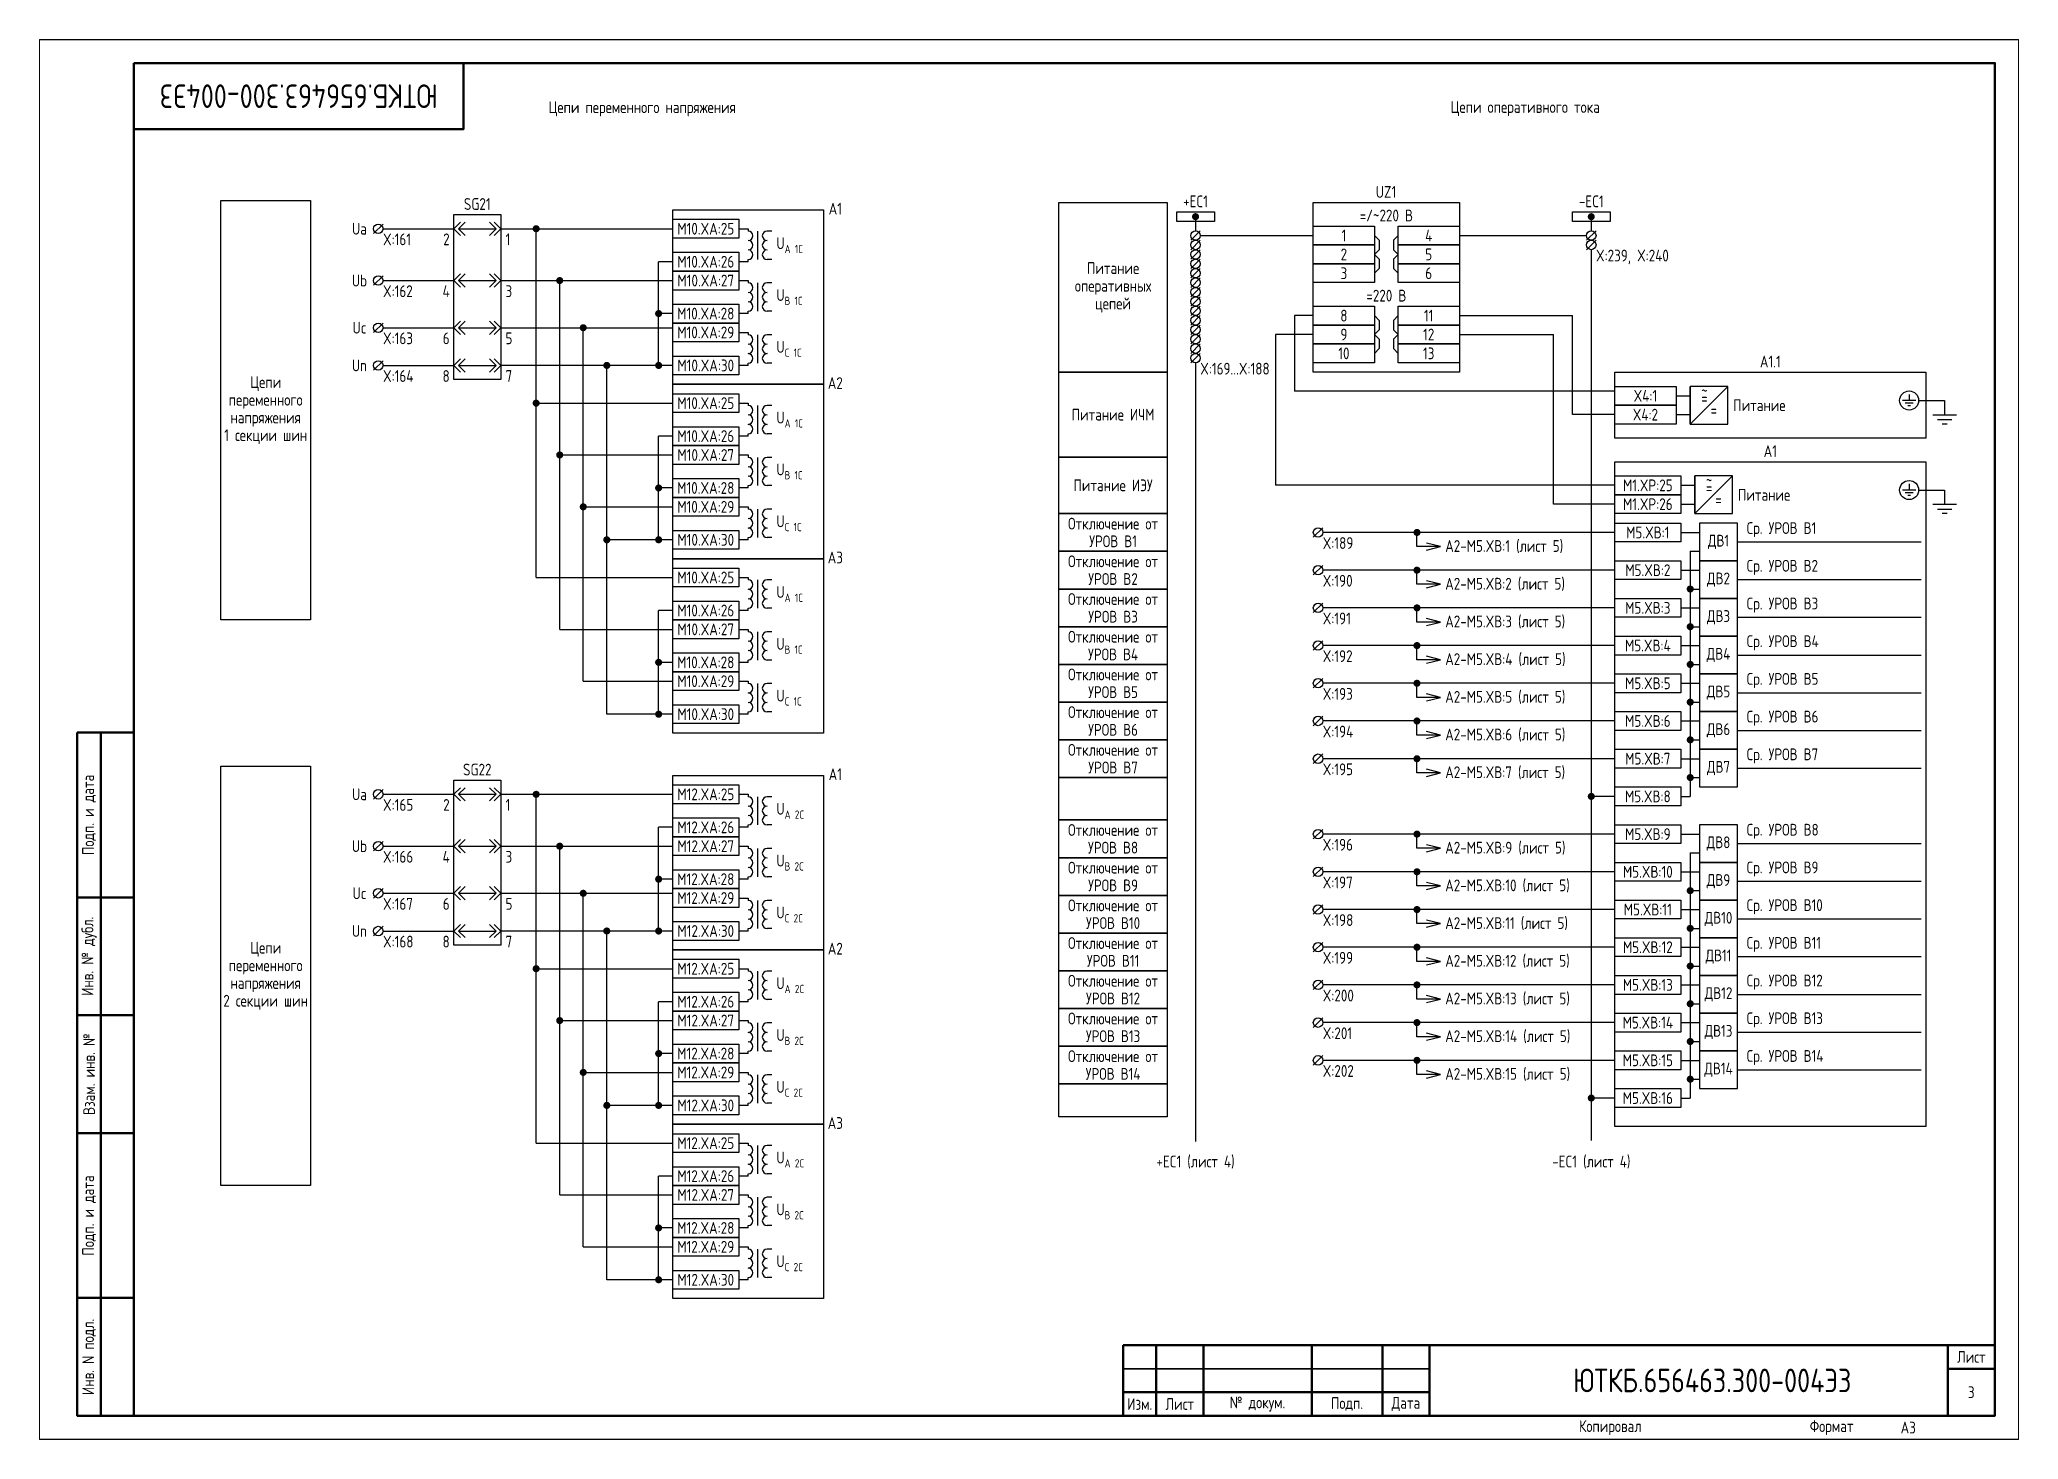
# Paper-space layout 'Лист3' of a CAD drawing. Header units: millimetres, sheet in inches. Extents: x 88.2 to 98.3, y 94.4 to 101.5.
# The model-space entities are those that its viewports show. They can reach past a viewport. Long polylines and large blocks are cut down to what shows.
import ezdxf

# ---------------------------------------------------------------- set-up
doc = ezdxf.new("R2010")
doc.units = ezdxf.units.MM
doc.styles.add('Gost_type_A', font='GOST_0.TTF')

psp = doc.layouts.new('Лист3')

msp = doc.modelspace()

# ---------------------------------------------------------------- texts
at = {"insert": (895, 285), "char_height": 5, "width": 70, "attachment_point": 5, "rotation": 180, "style": 'Gost_type_A'}
msp.add_mtext('ЮТКБ.656463.300-004Э3', dxfattribs=at)
at = {"char_height": 2.5, "style": 'Gost_type_A'}
for s, insert, width, attachment_point, line_spacing_factor in [('Цепи переменного напряжения', (967.89, 282.3), 107, 5, 0.9), ('Цепи оперативного тока', (1155.31, 282.35), 395, 5, 0.9), ('UZ1', (1125.77, 263.42), 31, 8, 0.9), ('SG21', (932.89, 260.86), 10, 8, 0.9), ('A1', (1008.89, 259.86), 35, 8, 0.9), ('=/~220 В', (1125.84, 258.42), 31, 8, 0.9), ('Ua', (907.89, 256.86), 7, 5, 0.9), ('X:161', (912.89, 255.86), 10, 1, 0.9), ('{\\T0.9;2}', (926.89, 255.86), 5, 3, 0.9), ('{\\T0.9;1}', (938.89, 255.86), 5, 1, 0.9), ('Питание оперативных цепей', (1067.84, 244.42), 23, 5, 0.9), ('Ub', (907.89, 245.86), 7, 5, 0.9), ('X:162', (912.89, 244.86), 10, 1, 0.9), ('{\\T0.9;4}', (926.89, 244.86), 5, 3, 0.9), ('{\\T0.9;3}', (938.89, 244.86), 5, 1, 0.9), ('=220 В', (1125.84, 241.42), 31, 8, 0.9), ('Uc', (907.89, 235.86), 7, 5, 0.9), ('X:163', (912.89, 234.86), 10, 1, 0.9), ('{\\T0.9;6}', (926.89, 234.86), 5, 3, 0.9), ('{\\T0.9;5}', (938.89, 234.86), 5, 1, 0.9), ('Un', (907.89, 227.86), 7, 5, 0.9), ('X:164', (912.89, 226.86), 10, 1, 0.9), ('{\\T0.9;8}', (926.89, 226.86), 5, 3, 0.9), ('{\\T0.9;7}', (938.89, 226.86), 5, 1, 0.9), ('A1.1', (1207.34, 227.42), 66, 8, 0.9), ('Цепи переменного напряжения\\P1 секции шин', (887.98, 218.36), 19, 5, 0.9), ('A2', (1008.89, 222.86), 35, 8, 0.9), ('Питание ИЧМ', (1067.84, 217.42), 23, 5, 0.9), ('A1', (1207.34, 208.42), 66, 8, 0.9), ('Питание ИЭУ', (1067.84, 202.42), 23, 5, 0.9), ('Отключение от УРОВ В1', (1067.84, 192.42), 23, 5, 0.9), ('A2-M5.XВ:1 (лист 5)', (1138.34, 189.42), 31, 4, 0.8), ('A3', (1008.89, 185.86), 35, 8, 0.9), ('Отключение от УРОВ B2', (1067.84, 184.42), 23, 5, 0.9), ('A2-M5.XВ:2 (лист 5)', (1138.34, 181.42), 31, 4, 0.8), ('Отключение от УРОВ В3', (1067.84, 176.42), 23, 5, 0.9), ('A2-M5.XВ:3 (лист 5)', (1138.34, 173.42), 31, 4, 0.8), ('Отключение от УРОВ В4', (1067.84, 168.42), 23, 5, 0.9), ('A2-M5.XВ:4 (лист 5)', (1138.34, 165.42), 31, 4, 0.8), ('Отключение от УРОВ В5', (1067.84, 160.42), 23, 5, 0.9), ('Отключение от УРОВ В6', (1067.84, 152.42), 23, 5, 0.9), ('A2-M5.XВ:5 (лист 5)', (1138.34, 157.42), 31, 4, 0.8), ('Отключение от УРОВ В7', (1067.84, 144.42), 23, 5, 0.9), ('A2-M5.XВ:6 (лист 5)', (1138.34, 149.42), 31, 4, 0.8), ('SG22', (932.89, 140.86), 10, 8, 0.9), ('A2-M5.XВ:7 (лист 5)', (1138.34, 141.42), 31, 4, 0.8), ('A1', (1008.89, 139.86), 35, 8, 0.9), ('Ua', (907.89, 136.86), 7, 5, 0.9), ('X:165', (912.89, 135.86), 10, 1, 0.9), ('{\\T0.9;2}', (926.89, 135.86), 5, 3, 0.9), ('{\\T0.9;1}', (938.89, 135.86), 5, 1, 0.9), ('Отключение от УРОВ В8', (1067.84, 127.42), 23, 5, 0.9), ('Ub', (907.89, 125.86), 7, 5, 0.9), ('A2-M5.XВ:9 (лист 5)', (1138.34, 125.42), 31, 4, 0.8), ('X:166', (912.89, 124.86), 10, 1, 0.9), ('{\\T0.9;4}', (926.89, 124.86), 5, 3, 0.9), ('{\\T0.9;3}', (938.89, 124.86), 5, 1, 0.9), ('Отключение от УРОВ В9', (1067.84, 119.42), 23, 5, 0.9), ('A2-M5.XВ:10 (лист 5)', (1138.34, 117.42), 31, 4, 0.8), ('Uc', (907.89, 115.86), 7, 5, 0.9), ('X:167', (912.89, 114.86), 10, 1, 0.9), ('{\\T0.9;6}', (926.89, 114.86), 5, 3, 0.9), ('{\\T0.9;5}', (938.89, 114.86), 5, 1, 0.9), ('Отключение от УРОВ В10', (1067.84, 111.42), 23, 5, 0.9), ('A2-M5.XВ:11 (лист 5)', (1138.34, 109.42), 31, 4, 0.8), ('Цепи переменного напряжения\\P2 секции шин', (887.98, 98.36), 19, 5, 0.9), ('Un', (907.89, 107.86), 7, 5, 0.9), ('X:168', (912.89, 106.86), 10, 1, 0.9), ('{\\T0.9;8}', (926.89, 106.86), 5, 3, 0.9), ('{\\T0.9;7}', (938.89, 106.86), 5, 1, 0.9), ('A2', (1008.89, 102.86), 35, 8, 0.9), ('Отключение от УРОВ В11', (1067.84, 103.42), 23, 5, 0.9), ('A2-M5.XВ:12 (лист 5)', (1138.34, 101.42), 31, 4, 0.8), ('Отключение от УРОВ В12', (1067.84, 95.42), 23, 5, 0.9), ('A2-M5.XВ:13 (лист 5)', (1138.34, 93.42), 31, 4, 0.8), ('Отключение от УРОВ В13', (1067.84, 87.42), 23, 5, 0.9), ('A2-M5.XВ:14 (лист 5)', (1138.34, 85.42), 31, 4, 0.8), ('Отключение от УРОВ В14', (1067.84, 79.42), 23, 5, 0.9), ('A2-M5.XВ:15 (лист 5)', (1138.34, 77.42), 31, 4, 0.8), ('A3', (1008.89, 65.86), 35, 8, 0.9)]:
    msp.add_mtext(s, dxfattribs=dict(at, insert=insert, width=width, attachment_point=attachment_point, line_spacing_factor=line_spacing_factor))
at = {"style": 'Gost_type_A'}
for s, insert, char_height, width, attachment_point in [('+EC1', (1085.34, 261.42), 2.5, 10, 8), ('-EC1', (1169.34, 261.42), 2.5, 10, 8), ('M10.XA:25', (981.39, 256.86), 2.5, 14, 5), ('1', (1116.83, 255.42), 2.5, 13, 5), ('4', (1134.83, 255.42), 2.5, 13, 5), ('\\A1;U{\\H0.7x;\\S^ A 1C;}', (996.39, 253.36), 2.5, 12, 4), ('2', (1116.83, 251.42), 2.5, 13, 5), ('5', (1134.83, 251.42), 2.5, 13, 5), ('M10.XA:26', (981.39, 249.86), 2.5, 14.018, 5), ('3', (1116.83, 247.42), 2.5, 13, 5), ('6', (1134.83, 247.42), 2.5, 13, 5), ('M10.XA:27', (981.39, 245.86), 2.5, 14.018, 5), ('\\A1;U{\\H0.7x;\\S^ B 1C;}', (996.39, 242.36), 2.5, 12, 4), ('M10.XA:28', (981.39, 238.86), 2.5, 14.018, 5), ('8', (1116.83, 238.42), 2.5, 13, 5), ('11', (1134.83, 238.42), 2.5, 13, 5), ('M10.XA:29', (981.39, 234.86), 2.5, 14.018, 5), ('9', (1116.83, 234.42), 2.5, 13, 5), ('12', (1134.83, 234.42), 2.5, 13, 5), ('\\A1;U{\\H0.7x;\\S^ C 1C;}', (996.39, 231.36), 2.5, 12, 4), ('10', (1116.83, 230.42), 2.5, 13, 5), ('13', (1134.83, 230.42), 2.5, 13, 5), ('M10.XA:30', (981.39, 227.86), 2.5, 14.018, 5), ('X4:1', (1180.83, 221.42), 2.5, 13, 5), ('~', (1193.34, 222.46), 2.5, 2.7, 5), ('M10.XA:25', (981.39, 219.86), 2.5, 14, 5), ('X4:2', (1180.83, 217.42), 2.5, 13, 5), ('=', (1193.34, 220.96), 2.5, 6, 5), ('=', (1195.34, 218.42), 2.5, 6, 5), ('Питание', (1205.01, 219.41), 2.5, 11.3452, 5), ('\\A1;U{\\H0.7x;\\S^ A 1C;}', (996.39, 216.36), 2.5, 12, 4), ('M10.XA:26', (981.39, 212.86), 2.5, 14.018, 5), ('M10.XA:27', (981.39, 208.86), 2.5, 14.018, 5), ('\\A1;U{\\H0.7x;\\S^ B 1C;}', (996.39, 205.36), 2.5, 12, 4), ('M10.XA:28', (981.39, 201.86), 2.5, 14.018, 5), ('M1.XP:25', (1181.34, 202.42), 2.5, 13.9956, 5), ('~', (1194.34, 203.46), 2.5, 2.7, 5), ('=', (1194.34, 201.96), 2.5, 6, 5), ('Питание', (1206.01, 200.41), 2.5, 11.3452, 5), ('M10.XA:29', (981.39, 197.86), 2.5, 14.018, 5), ('M1.XP:26', (1181.34, 198.42), 2.5, 13.9956, 5), ('=', (1196.34, 199.42), 2.5, 6, 5), ('\\A1;U{\\H0.7x;\\S^ C 1C;}', (996.39, 194.36), 2.5, 12, 4), ('M5.XВ:1', (1181.34, 192.42), 2.5, 14, 5), ('Ср. УРОВ В1', (1202.34, 191.42), 2.5, 29.668, 7), ('M10.XA:30', (981.39, 190.86), 2.5, 14.018, 5), ('M5.XВ:2', (1181.34, 184.42), 2.5, 14, 5), ('Ср. УРОВ В2', (1202.34, 183.42), 2.5, 30.6324, 7), ('M10.XA:25', (981.39, 182.86), 2.5, 14, 5), ('\\A1;U{\\H0.7x;\\S^ A 1C;}', (996.39, 179.36), 2.5, 12, 4), ('M10.XA:26', (981.39, 175.86), 2.5, 14.018, 5), ('M5.XВ:3', (1181.34, 176.42), 2.5, 14, 5), ('Ср. УРОВ В3', (1202.34, 175.42), 2.5, 30.6324, 7), ('M10.XA:27', (981.39, 171.86), 2.5, 14.018, 5), ('\\A1;U{\\H0.7x;\\S^ B 1C;}', (996.39, 168.36), 2.5, 12, 4), ('M5.XВ:4', (1181.34, 168.42), 2.5, 14, 5), ('Ср. УРОВ В4', (1202.34, 167.42), 2.5, 27.8465, 7), ('M10.XA:28', (981.39, 164.86), 2.5, 14.018, 5), ('M10.XA:29', (981.39, 160.86), 2.5, 14.018, 5), ('M5.XВ:5', (1181.34, 160.42), 2.5, 14, 5), ('Ср. УРОВ В5', (1202.34, 159.42), 2.5, 27.8465, 7), ('\\A1;U{\\H0.7x;\\S^ C 1C;}', (996.39, 157.36), 2.5, 12, 4), ('M10.XA:30', (981.39, 153.86), 2.5, 14.018, 5), ('M5.XВ:6', (1181.34, 152.42), 2.5, 14, 5), ('Ср. УРОВ В6', (1202.34, 151.42), 2.5, 27.8465, 7), ('M5.XВ:7', (1181.34, 144.42), 2.5, 14, 5), ('Ср. УРОВ В7', (1202.34, 143.42), 2.5, 33.5921, 7), ('M12.XA:25', (981.39, 136.86), 2.5, 14, 5), ('\\A1;U{\\H0.7x;\\S^ A 2C;}', (996.39, 133.36), 2.5, 12, 4), ('M5.XВ:8', (1181.34, 136.42), 2.5, 14, 5), ('M12.XA:26', (981.39, 129.86), 2.5, 14.018, 5), ('Ср. УРОВ В8', (1202.34, 127.42), 2.5, 27.8465, 7), ('M12.XA:27', (981.39, 125.86), 2.5, 14.018, 5), ('M5.XВ:9', (1181.34, 128.42), 2.5, 14, 5), ('\\A1;U{\\H0.7x;\\S^ B 2C;}', (996.39, 122.36), 2.5, 12, 4), ('Ср. УРОВ В9', (1202.34, 119.42), 2.5, 39.1584, 7), ('M12.XA:28', (981.39, 118.86), 2.5, 14.018, 5), ('M5.XВ:10', (1181.34, 120.42), 2.5, 14, 5), ('M12.XA:29', (981.39, 114.86), 2.5, 14.018, 5), ('M5.XВ:11', (1181.34, 112.42), 2.5, 14, 5), ('Ср. УРОВ В10', (1202.34, 111.42), 2.5, 27.8465, 7), ('\\A1;U{\\H0.7x;\\S^ C 2C;}', (996.39, 111.36), 2.5, 12, 4), ('M12.XA:30', (981.39, 107.86), 2.5, 14.018, 5), ('M5.XВ:12', (1181.34, 104.42), 2.5, 14, 5), ('Ср. УРОВ В11', (1202.34, 103.42), 2.5, 36.4793, 7), ('M12.XA:25', (981.39, 99.86), 2.5, 14, 5), ('\\A1;U{\\H0.7x;\\S^ A 2C;}', (996.39, 96.36), 2.5, 12, 4), ('M5.XВ:13', (1181.34, 96.42), 2.5, 14, 5), ('Ср. УРОВ В12', (1202.34, 95.42), 2.5, 27.8465, 7), ('M12.XA:26', (981.39, 92.86), 2.5, 14.018, 5), ('M12.XA:27', (981.39, 88.86), 2.5, 14.018, 5), ('M5.XВ:14', (1181.34, 88.42), 2.5, 14, 5), ('Ср. УРОВ В13', (1202.34, 87.42), 2.5, 35.3878, 7), ('\\A1;U{\\H0.7x;\\S^ B 2C;}', (996.39, 85.36), 2.5, 12, 4), ('M12.XA:28', (981.39, 81.86), 2.5, 14.018, 5), ('M5.XВ:15', (1181.34, 80.42), 2.5, 14, 5), ('\\pxsm1;Ср. УРОВ В14', (1202.34, 79.42), 2.5, 27.8465, 7), ('M12.XA:29', (981.39, 77.86), 2.5, 14.018, 5), ('\\A1;U{\\H0.7x;\\S^ C 2C;}', (996.39, 74.36), 2.5, 12, 4), ('M12.XA:30', (981.39, 70.86), 2.5, 14.018, 5), ('M5.XВ:16', (1181.34, 72.42), 2.5, 14, 5), ('M12.XA:25', (981.39, 62.86), 2.5, 14, 5), ('\\A1;U{\\H0.7x;\\S^ A 2C;}', (996.39, 59.36), 2.5, 12, 4), ('+EC1 (лист 4)', (1085.34, 60.2), 2.5, 20, 2), ('-EC1 (лист 4)', (1169.34, 60.2), 2.5, 20, 2), ('M12.XA:26', (981.39, 55.86), 2.5, 14.018, 5), ('M12.XA:27', (981.39, 51.86), 2.5, 14.018, 5), ('\\A1;U{\\H0.7x;\\S^ B 2C;}', (996.39, 48.36), 2.5, 12, 4), ('M12.XA:28', (981.39, 44.86), 2.5, 14.018, 5), ('M12.XA:29', (981.39, 40.86), 2.5, 14.018, 5), ('\\A1;U{\\H0.7x;\\S^ C 2C;}', (996.39, 37.36), 2.5, 12, 4), ('M12.XA:30', (981.39, 33.86), 2.5, 14.018, 5), ('ЮТКБ.656463.300-004Э3', (1195, 12.5), 5, 120, 5), ('3', (1250, 10), 2.5, 10, 5), ('A3', (1235, 2.5), 2.5, 20, 4)]:
    msp.add_mtext(s, dxfattribs=dict(at, insert=insert, char_height=char_height, width=width, attachment_point=attachment_point))
at = {"color": 6, "char_height": 2.5, "attachment_point": 1, "line_spacing_factor": 0.9, "style": 'Gost_type_A'}
for s, insert, width in [('X:239, X:240', (1170.34, 252.42), 16), ('X:169...X:188', (1086.34, 228.42), 16), ('X:189', (1112.34, 191.42), 8), ('X:190', (1112.34, 183.42), 8), ('X:191', (1112.34, 175.42), 8), ('X:192', (1112.34, 167.42), 8), ('X:193', (1112.34, 159.42), 8), ('X:194', (1112.34, 151.42), 8), ('X:195', (1112.34, 143.42), 8), ('X:196', (1112.34, 127.42), 8), ('X:197', (1112.34, 119.42), 8), ('X:198', (1112.34, 111.42), 8), ('X:199', (1112.34, 103.42), 8), ('X:200', (1112.34, 95.42), 8), ('X:201', (1112.34, 87.42), 8), ('X:202', (1112.34, 79.42), 8)]:
    msp.add_mtext(s, dxfattribs=dict(at, insert=insert, width=width))
at = {"color": 3, "char_height": 2.5, "width": 7.9998, "attachment_point": 5, "style": 'Gost_type_A'}
for s, insert in [('ДВ1', (1196.34, 190.42)), ('ДВ2', (1196.34, 182.42)), ('ДВ3', (1196.34, 174.42)), ('ДВ4', (1196.34, 166.42)), ('ДВ5', (1196.34, 158.42)), ('ДВ6', (1196.34, 150.42)), ('ДВ7', (1196.34, 142.42)), ('ДВ8', (1196.34, 126.42)), ('ДВ9', (1196.34, 118.42)), ('ДВ10', (1196.34, 110.42)), ('ДВ11', (1196.34, 102.42)), ('ДВ12', (1196.34, 94.42)), ('ДВ13', (1196.34, 86.42)), ('ДВ14', (1196.34, 78.42))]:
    msp.add_mtext(s, dxfattribs=dict(at, insert=insert))

# ---------------------------------------------------------------- blocks, each defined once
blk = doc.blocks.new('Формат_А3')
blk.add_lwpolyline([(-420, 297), (0, 297), (0, 0), (-420, 0)], close=True)
at = {"lineweight": 50}
blk.add_lwpolyline([(-400, 292), (-5, 292), (-5, 5), (-400, 5)], close=True, dxfattribs=at)
blk = doc.blocks.new('БИ_разъем')
for p, q in [((0, 0), (1.41, 1.41)), ((0, 0), (1.41, 1.41)), ((0, 0), (1.41, -1.41)), ((0, 0), (1.41, -1.41)), ((1, 0), (2.41, 1.41)), ((1, 0), (2.41, -1.41)), ((1, 0), (9, 0)), ((9, 0), (7.59, 1.41)), ((9, 0), (7.59, -1.41)), ((10, 0), (8.59, 1.41)), ((10, 0), (8.59, 1.41)), ((10, 0), (8.59, -1.41)), ((10, 0), (8.59, -1.41))]:
    blk.add_line(p, q)
blk = doc.blocks.new('POINT')
at = {"const_width": 0.75}
blk.add_lwpolyline([(-0.375, 0, 1), (0.375, 0, 1)], format="xyb", close=True, dxfattribs=at)
blk = doc.blocks.new('Штамп угловой верхний')
at = {"lineweight": 50}
blk.add_lwpolyline([(0, 0), (70, 0), (70, -14), (0, -14)], close=True, dxfattribs=at)
blk = doc.blocks.new('Штамп левый нижний')
at = {"lineweight": 50}
for points in [[(-12, 145), (-7, 145), (-7, 110), (-12, 110)], [(-7, 145), (0, 145), (0, 110), (-7, 110)], [(-12, 110), (-7, 110), (-7, 85), (-12, 85)], [(-7, 110), (0, 110), (0, 85), (-7, 85)], [(-12, 85), (-7, 85), (-7, 60), (-12, 60)], [(-7, 85), (0, 85), (0, 60), (-7, 60)], [(-12, 60), (-7, 60), (-7, 25), (-12, 25)], [(-7, 60), (0, 60), (0, 25), (-7, 25)], [(-12, 25), (-7, 25), (-7, 0), (-12, 0)], [(-7, 25), (0, 25), (0, 0), (-7, 0)]]:
    blk.add_lwpolyline(points, close=True, dxfattribs=at)
at = {"char_height": 2.5, "attachment_point": 5, "rotation": 90, "style": 'Gost_type_A'}
for s, insert, width in [('Подп. и дата', (-9.5, 127.5), 35), ('Инв. № дубл.', (-9.5, 97.5), 25), ('Взам. инв. №', (-9.5, 72.5), 25), ('Подп. и дата', (-9.5, 42.5), 35), ('Инв. N подл.', (-9.5, 12.5), 25)]:
    blk.add_mtext(s, dxfattribs=dict(at, insert=insert, width=width))
blk = doc.blocks.new('Штамп малый нижний')
at = {"lineweight": 50}
for points in [[(-185, 15), (-178, 15), (-178, 5), (-185, 5)], [(-178, 15), (-168, 15), (-168, 5), (-178, 5)], [(-168, 15), (-145, 15), (-145, 5), (-168, 5)], [(-145, 15), (-130, 15), (-130, 5), (-145, 5)], [(-130, 15), (-120, 15), (-120, 5), (-130, 5)], [(-120, 15), (-10, 15), (-10, 0), (-120, 0)], [(-10, 15), (0, 15), (0, 10), (-10, 10)], [(-10, 10), (0, 10), (0, 0), (-10, 0)], [(-185, 5), (-178, 5), (-178, 0), (-185, 0)], [(-178, 5), (-168, 5), (-168, 0), (-178, 0)], [(-168, 5), (-145, 5), (-145, 0), (-168, 0)], [(-145, 5), (-130, 5), (-130, 0), (-145, 0)], [(-130, 5), (-120, 5), (-120, 0), (-130, 0)]]:
    blk.add_lwpolyline(points, close=True, dxfattribs=at)
for points in [[(-185, 15), (-178, 15), (-178, 10), (-185, 10)], [(-178, 15), (-168, 15), (-168, 10), (-178, 10)], [(-168, 15), (-145, 15), (-145, 10), (-168, 10)], [(-145, 15), (-130, 15), (-130, 10), (-145, 10)], [(-130, 15), (-120, 15), (-120, 10), (-130, 10)], [(-185, 10), (-178, 10), (-178, 5), (-185, 5)], [(-178, 10), (-168, 10), (-168, 5), (-178, 5)], [(-168, 10), (-145, 10), (-145, 5), (-168, 5)], [(-145, 10), (-130, 10), (-130, 5), (-145, 5)], [(-130, 10), (-120, 10), (-120, 5), (-130, 5)]]:
    blk.add_lwpolyline(points, close=True)
at = {"char_height": 2.5, "style": 'Gost_type_A'}
for s, insert, width, attachment_point in [('Лист', (-5, 12.5), 10, 5), ('Изм.', (-181.5, 2.5), 7, 5), ('Лист', (-173, 2.5), 10, 5), ('№ докум.', (-156.5, 2.5), 23, 5), ('Подп.', (-137.5, 2.5), 15, 5), ('Дата', (-125, 2.5), 10, 5), ('Копировал', (-75, -2.53), 13.1202, 6), ('Формат', (-30, -2.53), 13.1202, 6)]:
    blk.add_mtext(s, dxfattribs=dict(at, insert=insert, width=width, attachment_point=attachment_point))
blk = doc.blocks.new('Шинка')
blk.add_lwpolyline([(-4, 1), (4, 1), (4, -1), (-4, -1)], close=True)
blk.add_blockref('POINT', (0, 0))

# ---------------------------------------------------------------- linework, layer by layer
for p, q in [((912.89, 257.86), (910.89, 255.86)), ((912.89, 256.86), (927.89, 256.86)), ((937.89, 256.86), (974.39, 256.86)), ((945.39, 182.86), (945.39, 256.86)), ((1086.34, 256.42), (1084.34, 254.42)), ((1085.34, 259.42), (1085.34, 256.42)), ((1170.34, 256.42), (1168.34, 254.42)), ((1169.34, 259.42), (1169.34, 256.42)), ((1169.34, 258.42), (1169.34, 256.42)), ((1086.34, 254.42), (1084.34, 252.42)), ((1086.34, 252.42), (1084.34, 250.42)), ((1086.34, 255.42), (1110.34, 255.42)), ((1141.34, 255.42), (1168.34, 255.42)), ((1170.34, 254.42), (1168.34, 252.42)), ((1169.34, 252.42), (1169.34, 63.43)), ((971.39, 227.86), (971.39, 249.86)), ((974.39, 249.86), (971.39, 249.86)), ((1086.34, 250.42), (1084.34, 248.42)), ((1086.34, 248.42), (1084.34, 246.42)), ((912.89, 246.86), (910.89, 244.86)), ((912.9, 245.86), (927.89, 245.86)), ((937.89, 245.86), (974.39, 245.86)), ((950.39, 171.86), (950.39, 245.86)), ((1086.34, 246.42), (1084.34, 244.42)), ((1086.34, 244.42), (1084.34, 242.42)), ((1086.34, 242.42), (1084.34, 240.42)), ((1086.34, 240.42), (1084.34, 238.42)), ((912.89, 236.86), (910.89, 234.86)), ((912.9, 235.86), (927.89, 235.86)), ((937.89, 235.86), (974.39, 235.86)), ((955.39, 160.86), (955.39, 235.86)), ((974.39, 238.86), (971.39, 238.86)), ((1086.34, 238.42), (1084.34, 236.42)), ((1086.34, 236.42), (1084.34, 234.42)), ((1110.34, 238.42), (1106.34, 238.42)), ((1106.34, 238.42), (1106.34, 222.42)), ((1141.34, 238.42), (1165.34, 238.42)), ((1165.34, 217.42), (1165.34, 238.42)), ((1086.34, 234.42), (1084.34, 232.42)), ((1086.34, 232.42), (1084.34, 230.42)), ((1102.34, 234.42), (1102.34, 202.42)), ((1110.34, 234.42), (1102.34, 234.42)), ((1141.34, 234.42), (1161.34, 234.42)), ((1161.34, 198.42), (1161.34, 234.42)), ((912.89, 228.86), (910.89, 226.86)), ((912.9, 227.86), (927.89, 227.86)), ((974.39, 227.86), (937.89, 227.86)), ((960.39, 153.86), (960.39, 227.86)), ((1086.34, 230.42), (1084.34, 228.42)), ((1085.34, 228.42), (1085.34, 63.23)), ((1190.34, 215.42), (1190.34, 223.42)), ((1190.34, 215.42), (1198.34, 223.42)), ((945.77, 219.86), (974.39, 219.86)), ((1174.34, 222.42), (1106.34, 222.42)), ((1238.82, 220.42), (1244.34, 220.42)), ((1174.34, 217.42), (1165.34, 217.42)), ((971.39, 190.86), (971.39, 212.86)), ((974.39, 212.86), (971.39, 212.86)), ((950.39, 208.86), (974.39, 208.86)), ((974.39, 201.86), (971.39, 201.86)), ((1174.34, 202.42), (1102.34, 202.42)), ((1191.34, 196.42), (1191.34, 204.42)), ((1191.34, 196.42), (1199.34, 204.42)), ((955.39, 197.86), (974.39, 197.86)), ((1174.34, 198.42), (1161.34, 198.42)), ((1238.82, 201.42), (1244.34, 201.42)), ((1112.34, 193.42), (1110.34, 191.42)), ((974.39, 190.86), (960.39, 190.86)), ((1174.34, 192.42), (1112.34, 192.42)), ((1132.34, 189.42), (1132.34, 192.42)), ((1137.34, 189.42), (1132.34, 189.42)), ((1188.34, 192.42), (1192.34, 192.42)), ((1200.34, 190.42), (1239.34, 190.42)), ((1112.34, 185.42), (1110.34, 183.42)), ((1190.34, 188.42), (1192.34, 188.42)), ((1190.34, 188.42), (1190.34, 136.42)), ((945.39, 182.86), (974.39, 182.86)), ((1174.34, 184.42), (1112.34, 184.42)), ((1132.34, 181.42), (1132.34, 184.42)), ((1137.34, 181.42), (1132.34, 181.42)), ((1188.34, 184.42), (1192.34, 184.42)), ((1200.34, 182.42), (1239.34, 182.42)), ((1112.34, 177.42), (1110.34, 175.42)), ((1174.34, 176.42), (1112.34, 176.42)), ((1132.34, 173.42), (1132.34, 176.42)), ((1188.34, 176.42), (1192.34, 176.42)), ((1190.34, 180.42), (1192.34, 180.42)), ((971.39, 153.86), (971.39, 175.86)), ((974.39, 175.86), (971.39, 175.86)), ((1137.34, 173.42), (1132.34, 173.42)), ((1190.34, 172.42), (1192.34, 172.42)), ((1200.34, 174.42), (1239.34, 174.42)), ((950.39, 171.86), (974.39, 171.86)), ((1112.34, 169.42), (1110.34, 167.42)), ((1174.34, 168.42), (1112.34, 168.42)), ((1132.34, 165.42), (1132.34, 168.42)), ((1188.34, 168.42), (1192.34, 168.42)), ((974.39, 164.86), (971.39, 164.86)), ((1137.34, 165.42), (1132.34, 165.42)), ((1190.34, 164.42), (1192.34, 164.42)), ((1200.34, 166.42), (1239.34, 166.42)), ((955.39, 160.86), (974.39, 160.86)), ((1112.34, 161.42), (1110.34, 159.42)), ((1174.34, 160.42), (1112.34, 160.42)), ((1132.34, 157.42), (1132.34, 160.42)), ((1188.34, 160.42), (1192.34, 160.42)), ((1137.34, 157.42), (1132.34, 157.42)), ((1190.34, 156.42), (1192.34, 156.42)), ((1200.34, 158.42), (1239.34, 158.42)), ((974.39, 153.86), (960.39, 153.86)), ((1112.34, 153.42), (1110.34, 151.42)), ((1174.34, 152.42), (1112.34, 152.42)), ((1132.34, 149.42), (1132.34, 152.42)), ((1188.34, 152.42), (1192.34, 152.42)), ((1137.34, 149.42), (1132.34, 149.42)), ((1190.34, 148.42), (1192.34, 148.42)), ((1200.34, 150.42), (1239.34, 150.42)), ((1112.34, 145.42), (1110.34, 143.42)), ((1174.34, 144.42), (1112.34, 144.42)), ((1132.34, 141.42), (1132.34, 144.42)), ((1188.34, 144.42), (1192.34, 144.42)), ((1137.34, 141.42), (1132.34, 141.42)), ((1190.34, 140.42), (1192.34, 140.42)), ((1200.34, 142.42), (1239.34, 142.42)), ((912.89, 137.86), (910.89, 135.86)), ((912.89, 136.86), (927.89, 136.86)), ((937.89, 136.86), (974.39, 136.86)), ((945.39, 62.86), (945.39, 136.86)), ((1174.34, 136.42), (1169.34, 136.42)), ((1188.34, 136.42), (1190.34, 136.42)), ((912.89, 126.86), (910.89, 124.86)), ((971.39, 107.86), (971.39, 129.86)), ((974.39, 129.86), (971.39, 129.86)), ((1112.34, 129.42), (1110.34, 127.42)), ((1174.34, 128.42), (1112.34, 128.42)), ((1132.34, 125.42), (1132.34, 128.42)), ((1188.34, 128.42), (1192.34, 128.42)), ((1200.34, 126.42), (1239.34, 126.42)), ((912.9, 125.86), (927.89, 125.86)), ((937.89, 125.86), (974.39, 125.86)), ((950.39, 51.86), (950.39, 125.86)), ((1137.34, 125.42), (1132.34, 125.42)), ((1190.34, 124.42), (1192.34, 124.42)), ((1190.34, 124.42), (1190.34, 72.42)), ((974.39, 118.86), (971.39, 118.86)), ((1112.34, 121.42), (1110.34, 119.42)), ((1174.34, 120.42), (1112.34, 120.42)), ((1132.34, 117.42), (1132.34, 120.42)), ((1188.34, 120.42), (1192.34, 120.42)), ((1200.34, 118.42), (1239.34, 118.42)), ((912.89, 116.86), (910.89, 114.86)), ((912.9, 115.86), (927.89, 115.86)), ((937.89, 115.86), (974.39, 115.86)), ((955.39, 40.86), (955.39, 115.86)), ((1112.34, 113.42), (1110.34, 111.42)), ((1137.34, 117.42), (1132.34, 117.42)), ((1190.34, 116.42), (1192.34, 116.42)), ((1174.34, 112.42), (1112.34, 112.42)), ((1132.34, 109.42), (1132.34, 112.42)), ((1137.34, 109.42), (1132.34, 109.42)), ((1188.34, 112.42), (1192.34, 112.42)), ((1200.34, 110.42), (1239.34, 110.42)), ((912.89, 108.86), (910.89, 106.86)), ((912.9, 107.86), (927.89, 107.86)), ((974.39, 107.86), (937.89, 107.86)), ((960.39, 33.86), (960.39, 107.86)), ((1112.34, 105.42), (1110.34, 103.42)), ((1190.34, 108.42), (1192.34, 108.42)), ((1174.34, 104.42), (1112.34, 104.42)), ((1132.34, 101.42), (1132.34, 104.42)), ((1137.34, 101.42), (1132.34, 101.42)), ((1188.34, 104.42), (1192.34, 104.42)), ((1200.34, 102.42), (1239.34, 102.42)), ((945.77, 99.86), (974.39, 99.86)), ((1112.34, 97.42), (1110.34, 95.42)), ((1190.34, 100.42), (1192.34, 100.42)), ((971.39, 70.86), (971.39, 92.86)), ((974.39, 92.86), (971.39, 92.86)), ((1174.34, 96.42), (1112.34, 96.42)), ((1132.34, 93.42), (1132.34, 96.42)), ((1137.34, 93.42), (1132.34, 93.42)), ((1188.34, 96.42), (1192.34, 96.42)), ((1190.34, 92.42), (1192.34, 92.42)), ((1200.34, 94.42), (1239.34, 94.42)), ((950.39, 88.86), (974.39, 88.86)), ((1112.34, 89.42), (1110.34, 87.42)), ((1174.34, 88.42), (1112.34, 88.42)), ((1132.34, 85.42), (1132.34, 88.42)), ((1188.34, 88.42), (1192.34, 88.42)), ((1137.34, 85.42), (1132.34, 85.42)), ((1190.34, 84.42), (1192.34, 84.42)), ((1200.34, 86.42), (1239.34, 86.42)), ((974.39, 81.86), (971.39, 81.86)), ((1112.34, 81.42), (1110.34, 79.42)), ((1174.34, 80.42), (1112.34, 80.42)), ((1132.34, 77.42), (1132.34, 80.42)), ((1188.34, 80.42), (1192.34, 80.42)), ((955.39, 77.86), (974.39, 77.86)), ((1137.34, 77.42), (1132.34, 77.42)), ((1190.34, 76.42), (1192.34, 76.42)), ((1200.34, 78.42), (1239.34, 78.42)), ((1174.34, 72.42), (1169.34, 72.42)), ((1188.34, 72.42), (1190.34, 72.42)), ((974.39, 70.86), (960.39, 70.86)), ((945.39, 62.86), (974.39, 62.86)), ((971.39, 33.86), (971.39, 55.86)), ((974.39, 55.86), (971.39, 55.86)), ((950.39, 51.86), (974.39, 51.86)), ((974.39, 44.86), (971.39, 44.86)), ((955.39, 40.86), (974.39, 40.86)), ((974.39, 33.86), (960.39, 33.86))]:
    msp.add_line(p, q)
at = {"ltscale": 4}
for p, q in [((988.39, 256.86), (990.39, 256.86)), ((990.39, 256.86), (990.39, 256.36)), ((990.39, 256.86), (990.39, 256.36)), ((992.39, 256.36), (992.39, 252.36)), ((995.39, 256.36), (994.39, 256.36)), ((992.39, 254.36), (992.39, 250.36)), ((990.39, 249.86), (988.39, 249.86)), ((990.39, 249.86), (990.39, 250.36)), ((995.39, 250.36), (994.39, 250.36)), ((988.39, 245.86), (990.39, 245.86)), ((990.39, 245.86), (990.39, 245.36)), ((990.39, 245.86), (990.39, 245.36)), ((992.39, 245.36), (992.39, 241.36)), ((995.39, 245.36), (994.39, 245.36)), ((992.39, 243.36), (992.39, 239.36)), ((990.39, 238.86), (988.39, 238.86)), ((990.39, 238.86), (990.39, 239.36)), ((995.39, 239.36), (994.39, 239.36)), ((988.39, 234.86), (990.39, 234.86)), ((990.39, 234.86), (990.39, 234.36)), ((990.39, 234.86), (990.39, 234.36)), ((992.39, 234.36), (992.39, 230.36)), ((992.39, 232.36), (992.39, 228.36)), ((995.39, 234.36), (994.39, 234.36)), ((990.39, 227.86), (988.39, 227.86)), ((990.39, 227.86), (990.39, 228.36)), ((995.39, 228.36), (994.39, 228.36)), ((988.39, 219.86), (990.39, 219.86)), ((990.39, 219.86), (990.39, 219.36)), ((990.39, 219.86), (990.39, 219.36)), ((992.39, 219.36), (992.39, 215.36)), ((995.39, 219.36), (994.39, 219.36)), ((1187.34, 221.42), (1190.34, 221.42)), ((992.39, 217.36), (992.39, 213.36)), ((1187.34, 217.42), (1190.34, 217.42)), ((990.39, 212.86), (988.39, 212.86)), ((990.39, 212.86), (990.39, 213.36)), ((995.39, 213.36), (994.39, 213.36)), ((988.39, 208.86), (990.39, 208.86)), ((990.39, 208.86), (990.39, 208.36)), ((990.39, 208.86), (990.39, 208.36)), ((992.39, 208.36), (992.39, 204.36)), ((992.39, 206.36), (992.39, 202.36)), ((995.39, 208.36), (994.39, 208.36)), ((990.39, 201.86), (988.39, 201.86)), ((990.39, 201.86), (990.39, 202.36)), ((995.39, 202.36), (994.39, 202.36)), ((1188.34, 202.42), (1191.34, 202.42)), ((988.39, 197.86), (990.39, 197.86)), ((990.39, 197.86), (990.39, 197.36)), ((990.39, 197.86), (990.39, 197.36)), ((1188.34, 198.42), (1191.34, 198.42)), ((992.39, 197.36), (992.39, 193.36)), ((992.39, 195.36), (992.39, 191.36)), ((995.39, 197.36), (994.39, 197.36)), ((990.39, 190.86), (988.39, 190.86)), ((990.39, 190.86), (990.39, 191.36)), ((995.39, 191.36), (994.39, 191.36)), ((988.39, 182.86), (990.39, 182.86)), ((990.39, 182.86), (990.39, 182.36)), ((990.39, 182.86), (990.39, 182.36)), ((992.39, 182.36), (992.39, 178.36)), ((995.39, 182.36), (994.39, 182.36)), ((992.39, 180.36), (992.39, 176.36)), ((990.39, 175.86), (988.39, 175.86)), ((990.39, 175.86), (990.39, 176.36)), ((995.39, 176.36), (994.39, 176.36)), ((988.39, 171.86), (990.39, 171.86)), ((990.39, 171.86), (990.39, 171.36)), ((990.39, 171.86), (990.39, 171.36)), ((992.39, 171.36), (992.39, 167.36)), ((992.39, 169.36), (992.39, 165.36)), ((995.39, 171.36), (994.39, 171.36)), ((990.39, 164.86), (988.39, 164.86)), ((990.39, 164.86), (990.39, 165.36)), ((995.39, 165.36), (994.39, 165.36)), ((988.39, 160.86), (990.39, 160.86)), ((990.39, 160.86), (990.39, 160.36)), ((990.39, 160.86), (990.39, 160.36)), ((992.39, 160.36), (992.39, 156.36)), ((995.39, 160.36), (994.39, 160.36)), ((992.39, 158.36), (992.39, 154.36)), ((990.39, 153.86), (988.39, 153.86)), ((990.39, 153.86), (990.39, 154.36)), ((995.39, 154.36), (994.39, 154.36)), ((988.39, 136.86), (990.39, 136.86)), ((990.39, 136.86), (990.39, 136.36)), ((990.39, 136.86), (990.39, 136.36)), ((992.39, 136.36), (992.39, 132.36)), ((995.39, 136.36), (994.39, 136.36)), ((990.39, 129.86), (990.39, 130.36)), ((992.39, 134.36), (992.39, 130.36)), ((995.39, 130.36), (994.39, 130.36)), ((990.39, 129.86), (988.39, 129.86)), ((988.39, 125.86), (990.39, 125.86)), ((990.39, 125.86), (990.39, 125.36)), ((990.39, 125.86), (990.39, 125.36)), ((992.39, 125.36), (992.39, 121.36)), ((992.39, 123.36), (992.39, 119.36)), ((995.39, 125.36), (994.39, 125.36)), ((990.39, 118.86), (988.39, 118.86)), ((990.39, 118.86), (990.39, 119.36)), ((995.39, 119.36), (994.39, 119.36)), ((988.39, 114.86), (990.39, 114.86)), ((990.39, 114.86), (990.39, 114.36)), ((990.39, 114.86), (990.39, 114.36)), ((992.39, 114.36), (992.39, 110.36)), ((995.39, 114.36), (994.39, 114.36)), ((992.39, 112.36), (992.39, 108.36)), ((990.39, 107.86), (988.39, 107.86)), ((990.39, 107.86), (990.39, 108.36)), ((995.39, 108.36), (994.39, 108.36)), ((988.39, 99.86), (990.39, 99.86)), ((990.39, 99.86), (990.39, 99.36)), ((990.39, 99.86), (990.39, 99.36)), ((992.39, 99.36), (992.39, 95.36)), ((992.39, 97.36), (992.39, 93.36)), ((995.39, 99.36), (994.39, 99.36)), ((990.39, 92.86), (988.39, 92.86)), ((990.39, 92.86), (990.39, 93.36)), ((995.39, 93.36), (994.39, 93.36)), ((988.39, 88.86), (990.39, 88.86)), ((990.39, 88.86), (990.39, 88.36)), ((990.39, 88.86), (990.39, 88.36)), ((992.39, 88.36), (992.39, 84.36)), ((995.39, 88.36), (994.39, 88.36)), ((992.39, 86.36), (992.39, 82.36)), ((990.39, 81.86), (988.39, 81.86)), ((990.39, 81.86), (990.39, 82.36)), ((995.39, 82.36), (994.39, 82.36)), ((988.39, 77.86), (990.39, 77.86)), ((990.39, 77.86), (990.39, 77.36)), ((990.39, 77.86), (990.39, 77.36)), ((992.39, 77.36), (992.39, 73.36)), ((995.39, 77.36), (994.39, 77.36)), ((992.39, 75.36), (992.39, 71.36)), ((990.39, 70.86), (988.39, 70.86)), ((990.39, 70.86), (990.39, 71.36)), ((995.39, 71.36), (994.39, 71.36)), ((988.39, 62.86), (990.39, 62.86)), ((990.39, 62.86), (990.39, 62.36)), ((990.39, 62.86), (990.39, 62.36)), ((992.39, 62.36), (992.39, 58.36)), ((992.39, 60.36), (992.39, 56.36)), ((995.39, 62.36), (994.39, 62.36)), ((990.39, 55.86), (988.39, 55.86)), ((990.39, 55.86), (990.39, 56.36)), ((995.39, 56.36), (994.39, 56.36)), ((988.39, 51.86), (990.39, 51.86)), ((990.39, 51.86), (990.39, 51.36)), ((990.39, 51.86), (990.39, 51.36)), ((992.39, 51.36), (992.39, 47.36)), ((995.39, 51.36), (994.39, 51.36)), ((992.39, 49.36), (992.39, 45.36)), ((990.39, 44.86), (988.39, 44.86)), ((990.39, 44.86), (990.39, 45.36)), ((995.39, 45.36), (994.39, 45.36)), ((988.39, 40.86), (990.39, 40.86)), ((990.39, 40.86), (990.39, 40.36)), ((990.39, 40.86), (990.39, 40.36)), ((992.39, 40.36), (992.39, 36.36)), ((992.39, 38.36), (992.39, 34.36)), ((995.39, 40.36), (994.39, 40.36)), ((990.39, 33.86), (988.39, 33.86)), ((990.39, 33.86), (990.39, 34.36)), ((995.39, 34.36), (994.39, 34.36))]:
    msp.add_line(p, q, dxfattribs=at)
at = {"ltscale": 4.32}
for p, q in [((1238.23, 220.42), (1235.38, 220.42)), ((1237.66, 219.85), (1235.95, 219.85)), ((1237.09, 219.29), (1236.52, 219.29)), ((1236.8, 221.71), (1236.8, 220.42)), ((1244.34, 220.42), (1244.34, 217.42)), ((1246.84, 217.32), (1241.84, 217.32)), ((1245.84, 216.32), (1242.84, 216.32)), ((1244.84, 215.42), (1243.84, 215.42)), ((1236.8, 202.71), (1236.8, 201.42)), ((1238.23, 201.42), (1235.38, 201.42)), ((1237.66, 200.85), (1235.95, 200.85)), ((1237.09, 200.29), (1236.52, 200.29)), ((1246.84, 198.32), (1241.84, 198.32)), ((1244.34, 201.42), (1244.34, 198.42)), ((1245.84, 197.32), (1242.84, 197.32)), ((1244.84, 196.42), (1243.84, 196.42))]:
    msp.add_line(p, q, dxfattribs=at)
for points in [[(897.48, 173.86), (878.48, 173.86), (878.48, 262.86), (897.48, 262.86)], [(974.39, 260.86), (1006.39, 260.86), (1006.39, 223.86), (974.39, 223.86)], [(1079.34, 226.42), (1056.34, 226.42), (1056.34, 262.42), (1079.34, 262.42)], [(1110.34, 262.42), (1141.34, 262.42), (1141.34, 226.42), (1110.34, 226.42)], [(927.89, 259.86), (937.89, 259.86), (937.89, 224.86), (927.89, 224.86)], [(974.39, 258.86), (988.39, 258.86), (988.39, 254.86), (974.39, 254.86)], [(1110.34, 257.42), (1123.34, 257.42), (1123.34, 253.42), (1110.34, 253.42)], [(1128.34, 257.42), (1141.34, 257.42), (1141.34, 253.42), (1128.34, 253.42)], [(1110.34, 253.42), (1123.34, 253.42), (1123.34, 249.42), (1110.34, 249.42)], [(1128.34, 253.42), (1141.34, 253.42), (1141.34, 249.42), (1128.34, 249.42)], [(974.39, 251.86), (988.39, 251.86), (988.39, 247.86), (974.39, 247.86)], [(974.39, 247.86), (988.39, 247.86), (988.39, 243.86), (974.39, 243.86)], [(1110.34, 249.42), (1123.34, 249.42), (1123.34, 245.42), (1110.34, 245.42)], [(1128.34, 249.42), (1141.34, 249.42), (1141.34, 245.42), (1128.34, 245.42)], [(974.39, 240.86), (988.39, 240.86), (988.39, 236.86), (974.39, 236.86)], [(1110.34, 240.42), (1123.34, 240.42), (1123.34, 236.42), (1110.34, 236.42)], [(1128.34, 240.42), (1141.34, 240.42), (1141.34, 236.42), (1128.34, 236.42)], [(974.39, 236.86), (988.39, 236.86), (988.39, 232.86), (974.39, 232.86)], [(1110.34, 236.42), (1123.34, 236.42), (1123.34, 232.42), (1110.34, 232.42)], [(1128.34, 236.42), (1141.34, 236.42), (1141.34, 232.42), (1128.34, 232.42)], [(1110.34, 232.42), (1123.34, 232.42), (1123.34, 228.42), (1110.34, 228.42)], [(1128.34, 232.42), (1141.34, 232.42), (1141.34, 228.42), (1128.34, 228.42)], [(974.39, 229.86), (988.39, 229.86), (988.39, 225.86), (974.39, 225.86)], [(974.39, 223.86), (1006.39, 223.86), (1006.39, 186.86), (974.39, 186.86)], [(1079.34, 208.42), (1056.34, 208.42), (1056.34, 226.42), (1079.34, 226.42)], [(1174.34, 226.42), (1240.34, 226.42), (1240.34, 212.42), (1174.34, 212.42)], [(1174.34, 223.42), (1187.34, 223.42), (1187.34, 219.42), (1174.34, 219.42)], [(974.39, 221.86), (988.39, 221.86), (988.39, 217.86), (974.39, 217.86)], [(1174.34, 219.42), (1187.34, 219.42), (1187.34, 215.42), (1174.34, 215.42)], [(974.39, 214.86), (988.39, 214.86), (988.39, 210.86), (974.39, 210.86)], [(974.39, 210.86), (988.39, 210.86), (988.39, 206.86), (974.39, 206.86)], [(1079.34, 196.42), (1056.34, 196.42), (1056.34, 208.42), (1079.34, 208.42)], [(1174.34, 207.42), (1240.34, 207.42), (1240.34, 66.35), (1174.34, 66.35)], [(974.39, 203.86), (988.39, 203.86), (988.39, 199.86), (974.39, 199.86)], [(1174.34, 204.42), (1188.34, 204.42), (1188.34, 200.42), (1174.34, 200.42)], [(974.39, 199.86), (988.39, 199.86), (988.39, 195.86), (974.39, 195.86)], [(1174.34, 200.42), (1188.34, 200.42), (1188.34, 196.42), (1174.34, 196.42)], [(1079.34, 188.42), (1056.34, 188.42), (1056.34, 196.42), (1079.34, 196.42)], [(1174.34, 194.42), (1188.34, 194.42), (1188.34, 190.42), (1174.34, 190.42)], [(974.39, 192.86), (988.39, 192.86), (988.39, 188.86), (974.39, 188.86)], [(974.39, 186.86), (1006.39, 186.86), (1006.39, 149.86), (974.39, 149.86)], [(974.39, 184.86), (988.39, 184.86), (988.39, 180.86), (974.39, 180.86)], [(1079.34, 180.42), (1056.34, 180.42), (1056.34, 188.42), (1079.34, 188.42)], [(1174.34, 186.42), (1188.34, 186.42), (1188.34, 182.42), (1174.34, 182.42)], [(974.39, 177.86), (988.39, 177.86), (988.39, 173.86), (974.39, 173.86)], [(1079.34, 172.42), (1056.34, 172.42), (1056.34, 180.42), (1079.34, 180.42)], [(1174.34, 178.42), (1188.34, 178.42), (1188.34, 174.42), (1174.34, 174.42)], [(974.39, 173.86), (988.39, 173.86), (988.39, 169.86), (974.39, 169.86)], [(1079.34, 164.42), (1056.34, 164.42), (1056.34, 172.42), (1079.34, 172.42)], [(1174.34, 170.42), (1188.34, 170.42), (1188.34, 166.42), (1174.34, 166.42)], [(974.39, 166.86), (988.39, 166.86), (988.39, 162.86), (974.39, 162.86)], [(1079.34, 156.42), (1056.34, 156.42), (1056.34, 164.42), (1079.34, 164.42)], [(974.39, 162.86), (988.39, 162.86), (988.39, 158.86), (974.39, 158.86)], [(1174.34, 162.42), (1188.34, 162.42), (1188.34, 158.42), (1174.34, 158.42)], [(974.39, 155.86), (988.39, 155.86), (988.39, 151.86), (974.39, 151.86)], [(1079.34, 148.42), (1056.34, 148.42), (1056.34, 156.42), (1079.34, 156.42)], [(1174.34, 154.42), (1188.34, 154.42), (1188.34, 150.42), (1174.34, 150.42)], [(1079.34, 140.42), (1056.34, 140.42), (1056.34, 148.42), (1079.34, 148.42)], [(897.48, 53.86), (878.48, 53.86), (878.48, 142.86), (897.48, 142.86)], [(1174.34, 146.42), (1188.34, 146.42), (1188.34, 142.42), (1174.34, 142.42)], [(927.89, 139.86), (937.89, 139.86), (937.89, 104.86), (927.89, 104.86)], [(974.39, 140.86), (1006.39, 140.86), (1006.39, 103.86), (974.39, 103.86)], [(974.39, 138.86), (988.39, 138.86), (988.39, 134.86), (974.39, 134.86)], [(1079.34, 131.42), (1056.34, 131.42), (1056.34, 140.42), (1079.34, 140.42)], [(1174.34, 138.42), (1188.34, 138.42), (1188.34, 134.42), (1174.34, 134.42)], [(974.39, 131.86), (988.39, 131.86), (988.39, 127.86), (974.39, 127.86)], [(1079.34, 123.42), (1056.34, 123.42), (1056.34, 131.42), (1079.34, 131.42)], [(1174.34, 130.42), (1188.34, 130.42), (1188.34, 126.42), (1174.34, 126.42)], [(974.39, 127.86), (988.39, 127.86), (988.39, 123.86), (974.39, 123.86)], [(1079.34, 115.42), (1056.34, 115.42), (1056.34, 123.42), (1079.34, 123.42)], [(1174.34, 122.42), (1188.34, 122.42), (1188.34, 118.42), (1174.34, 118.42)], [(974.39, 120.86), (988.39, 120.86), (988.39, 116.86), (974.39, 116.86)], [(974.39, 116.86), (988.39, 116.86), (988.39, 112.86), (974.39, 112.86)], [(1079.34, 107.42), (1056.34, 107.42), (1056.34, 115.42), (1079.34, 115.42)], [(1174.34, 114.42), (1188.34, 114.42), (1188.34, 110.42), (1174.34, 110.42)], [(974.39, 109.86), (988.39, 109.86), (988.39, 105.86), (974.39, 105.86)], [(1079.34, 99.42), (1056.34, 99.42), (1056.34, 107.42), (1079.34, 107.42)], [(1174.34, 106.42), (1188.34, 106.42), (1188.34, 102.42), (1174.34, 102.42)], [(974.39, 103.86), (1006.39, 103.86), (1006.39, 66.86), (974.39, 66.86)], [(974.39, 101.86), (988.39, 101.86), (988.39, 97.86), (974.39, 97.86)], [(1079.34, 91.42), (1056.34, 91.42), (1056.34, 99.42), (1079.34, 99.42)], [(1174.34, 98.42), (1188.34, 98.42), (1188.34, 94.42), (1174.34, 94.42)], [(974.39, 94.86), (988.39, 94.86), (988.39, 90.86), (974.39, 90.86)], [(974.39, 90.86), (988.39, 90.86), (988.39, 86.86), (974.39, 86.86)], [(1079.34, 83.42), (1056.34, 83.42), (1056.34, 91.42), (1079.34, 91.42)], [(1174.34, 90.42), (1188.34, 90.42), (1188.34, 86.42), (1174.34, 86.42)], [(974.39, 83.86), (988.39, 83.86), (988.39, 79.86), (974.39, 79.86)], [(974.39, 79.86), (988.39, 79.86), (988.39, 75.86), (974.39, 75.86)], [(1079.34, 75.42), (1056.34, 75.42), (1056.34, 83.42), (1079.34, 83.42)], [(1174.34, 82.42), (1188.34, 82.42), (1188.34, 78.42), (1174.34, 78.42)], [(974.39, 72.86), (988.39, 72.86), (988.39, 68.86), (974.39, 68.86)], [(1079.34, 68.42), (1056.34, 68.42), (1056.34, 75.42), (1079.34, 75.42)], [(1174.34, 74.42), (1188.34, 74.42), (1188.34, 70.42), (1174.34, 70.42)], [(974.39, 66.86), (1006.39, 66.86), (1006.39, 29.86), (974.39, 29.86)], [(974.39, 64.86), (988.39, 64.86), (988.39, 60.86), (974.39, 60.86)], [(974.39, 57.86), (988.39, 57.86), (988.39, 53.86), (974.39, 53.86)], [(974.39, 53.86), (988.39, 53.86), (988.39, 49.86), (974.39, 49.86)], [(974.39, 46.86), (988.39, 46.86), (988.39, 42.86), (974.39, 42.86)], [(974.39, 42.86), (988.39, 42.86), (988.39, 38.86), (974.39, 38.86)], [(974.39, 35.86), (988.39, 35.86), (988.39, 31.86), (974.39, 31.86)]]:
    msp.add_lwpolyline(points, close=True)
for points in [[(1123.34, 255.42), (1124.34, 254.42), (1124.34, 252.42), (1123.34, 251.42)], [(1128.34, 255.42), (1127.34, 254.42), (1127.34, 252.42), (1128.34, 251.42)], [(1123.34, 251.42), (1124.34, 250.42), (1124.34, 248.42), (1123.34, 247.42)], [(1128.34, 251.42), (1127.34, 250.42), (1127.34, 248.42), (1128.34, 247.42)], [(1123.34, 238.42), (1124.34, 237.42), (1124.34, 235.42), (1123.34, 234.42)], [(1128.34, 238.42), (1127.34, 237.42), (1127.34, 235.42), (1128.34, 234.42)], [(1123.34, 234.42), (1124.34, 233.42), (1124.34, 231.42), (1123.34, 230.42)], [(1128.34, 234.42), (1127.34, 233.42), (1127.34, 231.42), (1128.34, 230.42)], [(1134.34, 188.67), (1137.34, 189.42), (1134.34, 190.17)], [(1134.34, 180.67), (1137.34, 181.42), (1134.34, 182.17)], [(1134.34, 172.67), (1137.34, 173.42), (1134.34, 174.17)], [(1134.34, 164.67), (1137.34, 165.42), (1134.34, 166.17)], [(1134.34, 156.67), (1137.34, 157.42), (1134.34, 158.17)], [(1134.34, 148.67), (1137.34, 149.42), (1134.34, 150.17)], [(1134.34, 140.67), (1137.34, 141.42), (1134.34, 142.17)], [(1134.34, 124.67), (1137.34, 125.42), (1134.34, 126.17)], [(1134.34, 116.67), (1137.34, 117.42), (1134.34, 118.17)], [(1134.34, 108.67), (1137.34, 109.42), (1134.34, 110.17)], [(1134.34, 100.67), (1137.34, 101.42), (1134.34, 102.17)], [(1134.34, 92.67), (1137.34, 93.42), (1134.34, 94.17)], [(1134.34, 84.67), (1137.34, 85.42), (1134.34, 86.17)], [(1134.34, 76.67), (1137.34, 77.42), (1134.34, 78.17)]]:
    msp.add_lwpolyline(points)
at = {"ltscale": 4}
for points in [[(1190.34, 215.42), (1198.34, 215.42), (1198.34, 223.42), (1190.34, 223.42)], [(1191.34, 196.42), (1199.34, 196.42), (1199.34, 204.42), (1191.34, 204.42)], [(1192.34, 186.42), (1200.34, 186.42), (1200.34, 194.42), (1192.34, 194.42)], [(1192.34, 178.42), (1200.34, 178.42), (1200.34, 186.42), (1192.34, 186.42)], [(1192.34, 170.42), (1200.34, 170.42), (1200.34, 178.42), (1192.34, 178.42)], [(1192.34, 162.42), (1200.34, 162.42), (1200.34, 170.42), (1192.34, 170.42)], [(1192.34, 154.42), (1200.34, 154.42), (1200.34, 162.42), (1192.34, 162.42)], [(1192.34, 146.42), (1200.34, 146.42), (1200.34, 154.42), (1192.34, 154.42)], [(1192.34, 138.42), (1200.34, 138.42), (1200.34, 146.42), (1192.34, 146.42)], [(1192.34, 122.42), (1200.34, 122.42), (1200.34, 130.42), (1192.34, 130.42)], [(1192.34, 114.42), (1200.34, 114.42), (1200.34, 122.42), (1192.34, 122.42)], [(1192.34, 106.42), (1200.34, 106.42), (1200.34, 114.42), (1192.34, 114.42)], [(1192.34, 98.42), (1200.34, 98.42), (1200.34, 106.42), (1192.34, 106.42)], [(1192.34, 90.42), (1200.34, 90.42), (1200.34, 98.42), (1192.34, 98.42)], [(1192.34, 82.42), (1200.34, 82.42), (1200.34, 90.42), (1192.34, 90.42)], [(1192.34, 74.42), (1200.34, 74.42), (1200.34, 82.42), (1192.34, 82.42)]]:
    msp.add_lwpolyline(points, close=True, dxfattribs=at)
for centre, radius in [((911.89, 256.86), 1), ((1085.34, 255.42), 1), ((1169.34, 255.42), 1), ((1085.34, 253.42), 1), ((1085.34, 251.42), 1), ((1169.34, 253.42), 1), ((1085.34, 249.42), 1), ((1085.34, 247.42), 1), ((911.89, 245.86), 1), ((1085.34, 245.42), 1), ((1085.34, 243.42), 1), ((1085.34, 241.42), 1), ((1085.34, 239.42), 1), ((911.89, 235.86), 1), ((1085.34, 237.42), 1), ((1085.34, 235.42), 1), ((1085.34, 233.42), 1), ((1085.34, 231.42), 1), ((911.89, 227.86), 1), ((1085.34, 229.42), 1), ((1236.8, 220.42), 2.02), ((1236.8, 201.42), 2.02), ((1111.34, 192.42), 1), ((1111.34, 184.42), 1), ((1111.34, 176.42), 1), ((1111.34, 168.42), 1), ((1111.34, 160.42), 1), ((1111.34, 152.42), 1), ((1111.34, 144.42), 1), ((911.89, 136.86), 1), ((911.89, 125.86), 1), ((1111.34, 128.42), 1), ((1111.34, 120.42), 1), ((911.89, 115.86), 1), ((1111.34, 112.42), 1), ((911.89, 107.86), 1), ((1111.34, 104.42), 1), ((1111.34, 96.42), 1), ((1111.34, 88.42), 1), ((1111.34, 80.42), 1)]:
    msp.add_circle(centre, radius)
for centre, start, end in [((990.39, 255.36), 270, 90), ((994.39, 255.36), 90, 270), ((994.39, 255.36), 90, 270), ((990.39, 253.36), 270, 90), ((990.39, 251.36), 270, 90), ((994.39, 253.36), 90, 270), ((994.39, 253.36), 90, 270), ((994.39, 251.36), 90, 270), ((990.39, 244.36), 270, 90), ((994.39, 244.36), 90, 270), ((994.39, 244.36), 90, 270), ((990.39, 242.36), 270, 90), ((990.39, 240.36), 270, 90), ((994.39, 242.36), 90, 270), ((994.39, 242.36), 90, 270), ((994.39, 240.36), 90, 270), ((990.39, 233.36), 270, 90), ((990.39, 231.36), 270, 90), ((994.39, 233.36), 90, 270), ((994.39, 233.36), 90, 270), ((994.39, 231.36), 90, 270), ((994.39, 231.36), 90, 270), ((990.39, 229.36), 270, 90), ((994.39, 229.36), 90, 270), ((990.39, 218.36), 270, 90), ((994.39, 218.36), 90, 270), ((994.39, 218.36), 90, 270), ((990.39, 216.36), 270, 90), ((990.39, 214.36), 270, 90), ((994.39, 216.36), 90, 270), ((994.39, 216.36), 90, 270), ((994.39, 214.36), 90, 270), ((990.39, 207.36), 270, 90), ((990.39, 205.36), 270, 90), ((994.39, 207.36), 90, 270), ((994.39, 207.36), 90, 270), ((994.39, 205.36), 90, 270), ((994.39, 205.36), 90, 270), ((990.39, 203.36), 270, 90), ((994.39, 203.36), 90, 270), ((990.39, 196.36), 270, 90), ((990.39, 194.36), 270, 90), ((990.39, 192.36), 270, 90), ((994.39, 196.36), 90, 270), ((994.39, 196.36), 90, 270), ((994.39, 194.36), 90, 270), ((994.39, 194.36), 90, 270), ((994.39, 192.36), 90, 270), ((990.39, 181.36), 270, 90), ((994.39, 181.36), 90, 270), ((994.39, 181.36), 90, 270), ((990.39, 179.36), 270, 90), ((990.39, 177.36), 270, 90), ((994.39, 179.36), 90, 270), ((994.39, 179.36), 90, 270), ((994.39, 177.36), 90, 270), ((990.39, 170.36), 270, 90), ((990.39, 168.36), 270, 90), ((994.39, 170.36), 90, 270), ((994.39, 170.36), 90, 270), ((994.39, 168.36), 90, 270), ((994.39, 168.36), 90, 270), ((990.39, 166.36), 270, 90), ((994.39, 166.36), 90, 270), ((990.39, 159.36), 270, 90), ((994.39, 159.36), 90, 270), ((994.39, 159.36), 90, 270), ((990.39, 157.36), 270, 90), ((990.39, 155.36), 270, 90), ((994.39, 157.36), 90, 270), ((994.39, 157.36), 90, 270), ((994.39, 155.36), 90, 270), ((990.39, 135.36), 270, 90), ((994.39, 135.36), 90, 270), ((994.39, 135.36), 90, 270), ((990.39, 133.36), 270, 90), ((990.39, 131.36), 270, 90), ((994.39, 133.36), 90, 270), ((994.39, 133.36), 90, 270), ((994.39, 131.36), 90, 270), ((990.39, 124.36), 270, 90), ((990.39, 122.36), 270, 90), ((994.39, 124.36), 90, 270), ((994.39, 124.36), 90, 270), ((994.39, 122.36), 90, 270), ((994.39, 122.36), 90, 270), ((990.39, 120.36), 270, 90), ((994.39, 120.36), 90, 270), ((990.39, 113.36), 270, 90), ((994.39, 113.36), 90, 270), ((994.39, 113.36), 90, 270), ((990.39, 111.36), 270, 90), ((990.39, 109.36), 270, 90), ((994.39, 111.36), 90, 270), ((994.39, 111.36), 90, 270), ((994.39, 109.36), 90, 270), ((990.39, 98.36), 270, 90), ((990.39, 96.36), 270, 90), ((994.39, 98.36), 90, 270), ((994.39, 98.36), 90, 270), ((994.39, 96.36), 90, 270), ((994.39, 96.36), 90, 270), ((990.39, 94.36), 270, 90), ((994.39, 94.36), 90, 270), ((990.39, 87.36), 270, 90), ((994.39, 87.36), 90, 270), ((994.39, 87.36), 90, 270), ((990.39, 85.36), 270, 90), ((990.39, 83.36), 270, 90), ((994.39, 85.36), 90, 270), ((994.39, 85.36), 90, 270), ((994.39, 83.36), 90, 270), ((990.39, 76.36), 270, 90), ((994.39, 76.36), 90, 270), ((994.39, 76.36), 90, 270), ((990.39, 74.36), 270, 90), ((990.39, 72.36), 270, 90), ((994.39, 74.36), 90, 270), ((994.39, 74.36), 90, 270), ((994.39, 72.36), 90, 270), ((990.39, 61.36), 270, 90), ((990.39, 59.36), 270, 90), ((994.39, 61.36), 90, 270), ((994.39, 61.36), 90, 270), ((994.39, 59.36), 90, 270), ((994.39, 59.36), 90, 270), ((990.39, 57.36), 270, 90), ((994.39, 57.36), 90, 270), ((990.39, 50.36), 270, 90), ((994.39, 50.36), 90, 270), ((994.39, 50.36), 90, 270), ((990.39, 48.36), 270, 90), ((990.39, 46.36), 270, 90), ((994.39, 48.36), 90, 270), ((994.39, 48.36), 90, 270), ((994.39, 46.36), 90, 270), ((990.39, 39.36), 270, 90), ((990.39, 37.36), 270, 90), ((994.39, 39.36), 90, 270), ((994.39, 39.36), 90, 270), ((994.39, 37.36), 90, 270), ((994.39, 37.36), 90, 270), ((990.39, 35.36), 270, 90), ((994.39, 35.36), 90, 270)]:
    msp.add_arc(centre, 1, start, end, dxfattribs=at)

# ---------------------------------------------------------------- block references
for name, p in [('Формат_А3', (840, 0)), ('Формат_А3', (1260, 0)), ('Формат_А3', (1680, 0)), ('Штамп угловой верхний', (860, 292)), ('Шинка', (1085.34, 259.42)), ('Шинка', (1169.34, 259.42)), ('БИ_разъем', (927.89, 256.86)), ('POINT', (945.39, 256.86)), ('БИ_разъем', (927.89, 245.86)), ('POINT', (950.39, 245.86)), ('POINT', (971.39, 238.86)), ('БИ_разъем', (927.89, 235.86)), ('POINT', (955.39, 235.86)), ('БИ_разъем', (927.89, 227.86)), ('POINT', (960.39, 227.86)), ('POINT', (971.39, 227.86)), ('POINT', (945.39, 219.86)), ('POINT', (950.39, 208.86)), ('POINT', (971.39, 201.86)), ('POINT', (955.39, 197.86)), ('POINT', (960.39, 190.86)), ('POINT', (971.39, 190.86)), ('POINT', (1190.34, 180.42)), ('POINT', (1190.34, 172.42)), ('POINT', (971.39, 164.86)), ('POINT', (1190.34, 164.42)), ('POINT', (1190.34, 156.42)), ('POINT', (971.39, 153.86)), ('Штамп левый нижний', (860, 5)), ('POINT', (1190.34, 148.42)), ('POINT', (1190.34, 140.42)), ('БИ_разъем', (927.89, 136.86)), ('POINT', (945.39, 136.86)), ('POINT', (1169.34, 136.42)), ('БИ_разъем', (927.89, 125.86)), ('POINT', (950.39, 125.86)), ('POINT', (971.39, 118.86)), ('БИ_разъем', (927.89, 115.86)), ('POINT', (955.39, 115.86)), ('POINT', (1190.34, 116.42)), ('БИ_разъем', (927.89, 107.86)), ('POINT', (960.39, 107.86)), ('POINT', (971.39, 107.86)), ('POINT', (1190.34, 108.42)), ('POINT', (1190.34, 100.42)), ('POINT', (945.39, 99.86)), ('POINT', (1190.34, 92.42)), ('POINT', (950.39, 88.86)), ('POINT', (1190.34, 84.42)), ('POINT', (971.39, 81.86)), ('POINT', (955.39, 77.86)), ('POINT', (1190.34, 76.42)), ('POINT', (960.39, 70.86)), ('POINT', (971.39, 70.86)), ('POINT', (1169.34, 72.42)), ('POINT', (971.39, 44.86)), ('POINT', (971.39, 33.86)), ('Штамп малый нижний', (1255, 5))]:
    msp.add_blockref(name, p)
at = {"xscale": -1}
for p in [(1132.34, 192.42), (1132.34, 184.42), (1132.34, 176.42), (1132.34, 168.42), (1132.34, 160.42), (1132.34, 152.42), (1132.34, 144.42), (1132.34, 128.42), (1132.34, 120.42), (1132.34, 112.42), (1132.34, 104.42), (1132.34, 96.42), (1132.34, 88.42), (1132.34, 80.42)]:
    msp.add_blockref('POINT', p, dxfattribs=at)
at = {"rotation": 180}
for p in [(1132.34, 192.42), (1132.34, 184.42), (1132.34, 176.42), (1132.34, 168.42), (1132.34, 160.42), (1132.34, 152.42), (1132.34, 144.42), (1132.34, 128.42), (1132.34, 120.42), (1132.34, 112.42), (1132.34, 104.42), (1132.34, 96.42), (1132.34, 88.42), (1132.34, 80.42)]:
    msp.add_blockref('POINT', p, dxfattribs=at)

msp.set_redraw_order([(e.dxf.handle, doc.entitydb.next_handle()) for e in msp.query("TEXT MTEXT ATTDEF DIMENSION ARC_DIMENSION")])  # texts and dimensions are drawn at this point

# ---------------------------------------------------------------- viewports
at = {"layer": '0', "view_target_point": (1406.353, 188.427)}
psp.add_viewport(center=(93.285, 97.982), size=(10.078, 7.12672), view_center_point=(-356.353, -39.927), view_height=297, dxfattribs=at)

doc.saveas('drawing.dxf')
